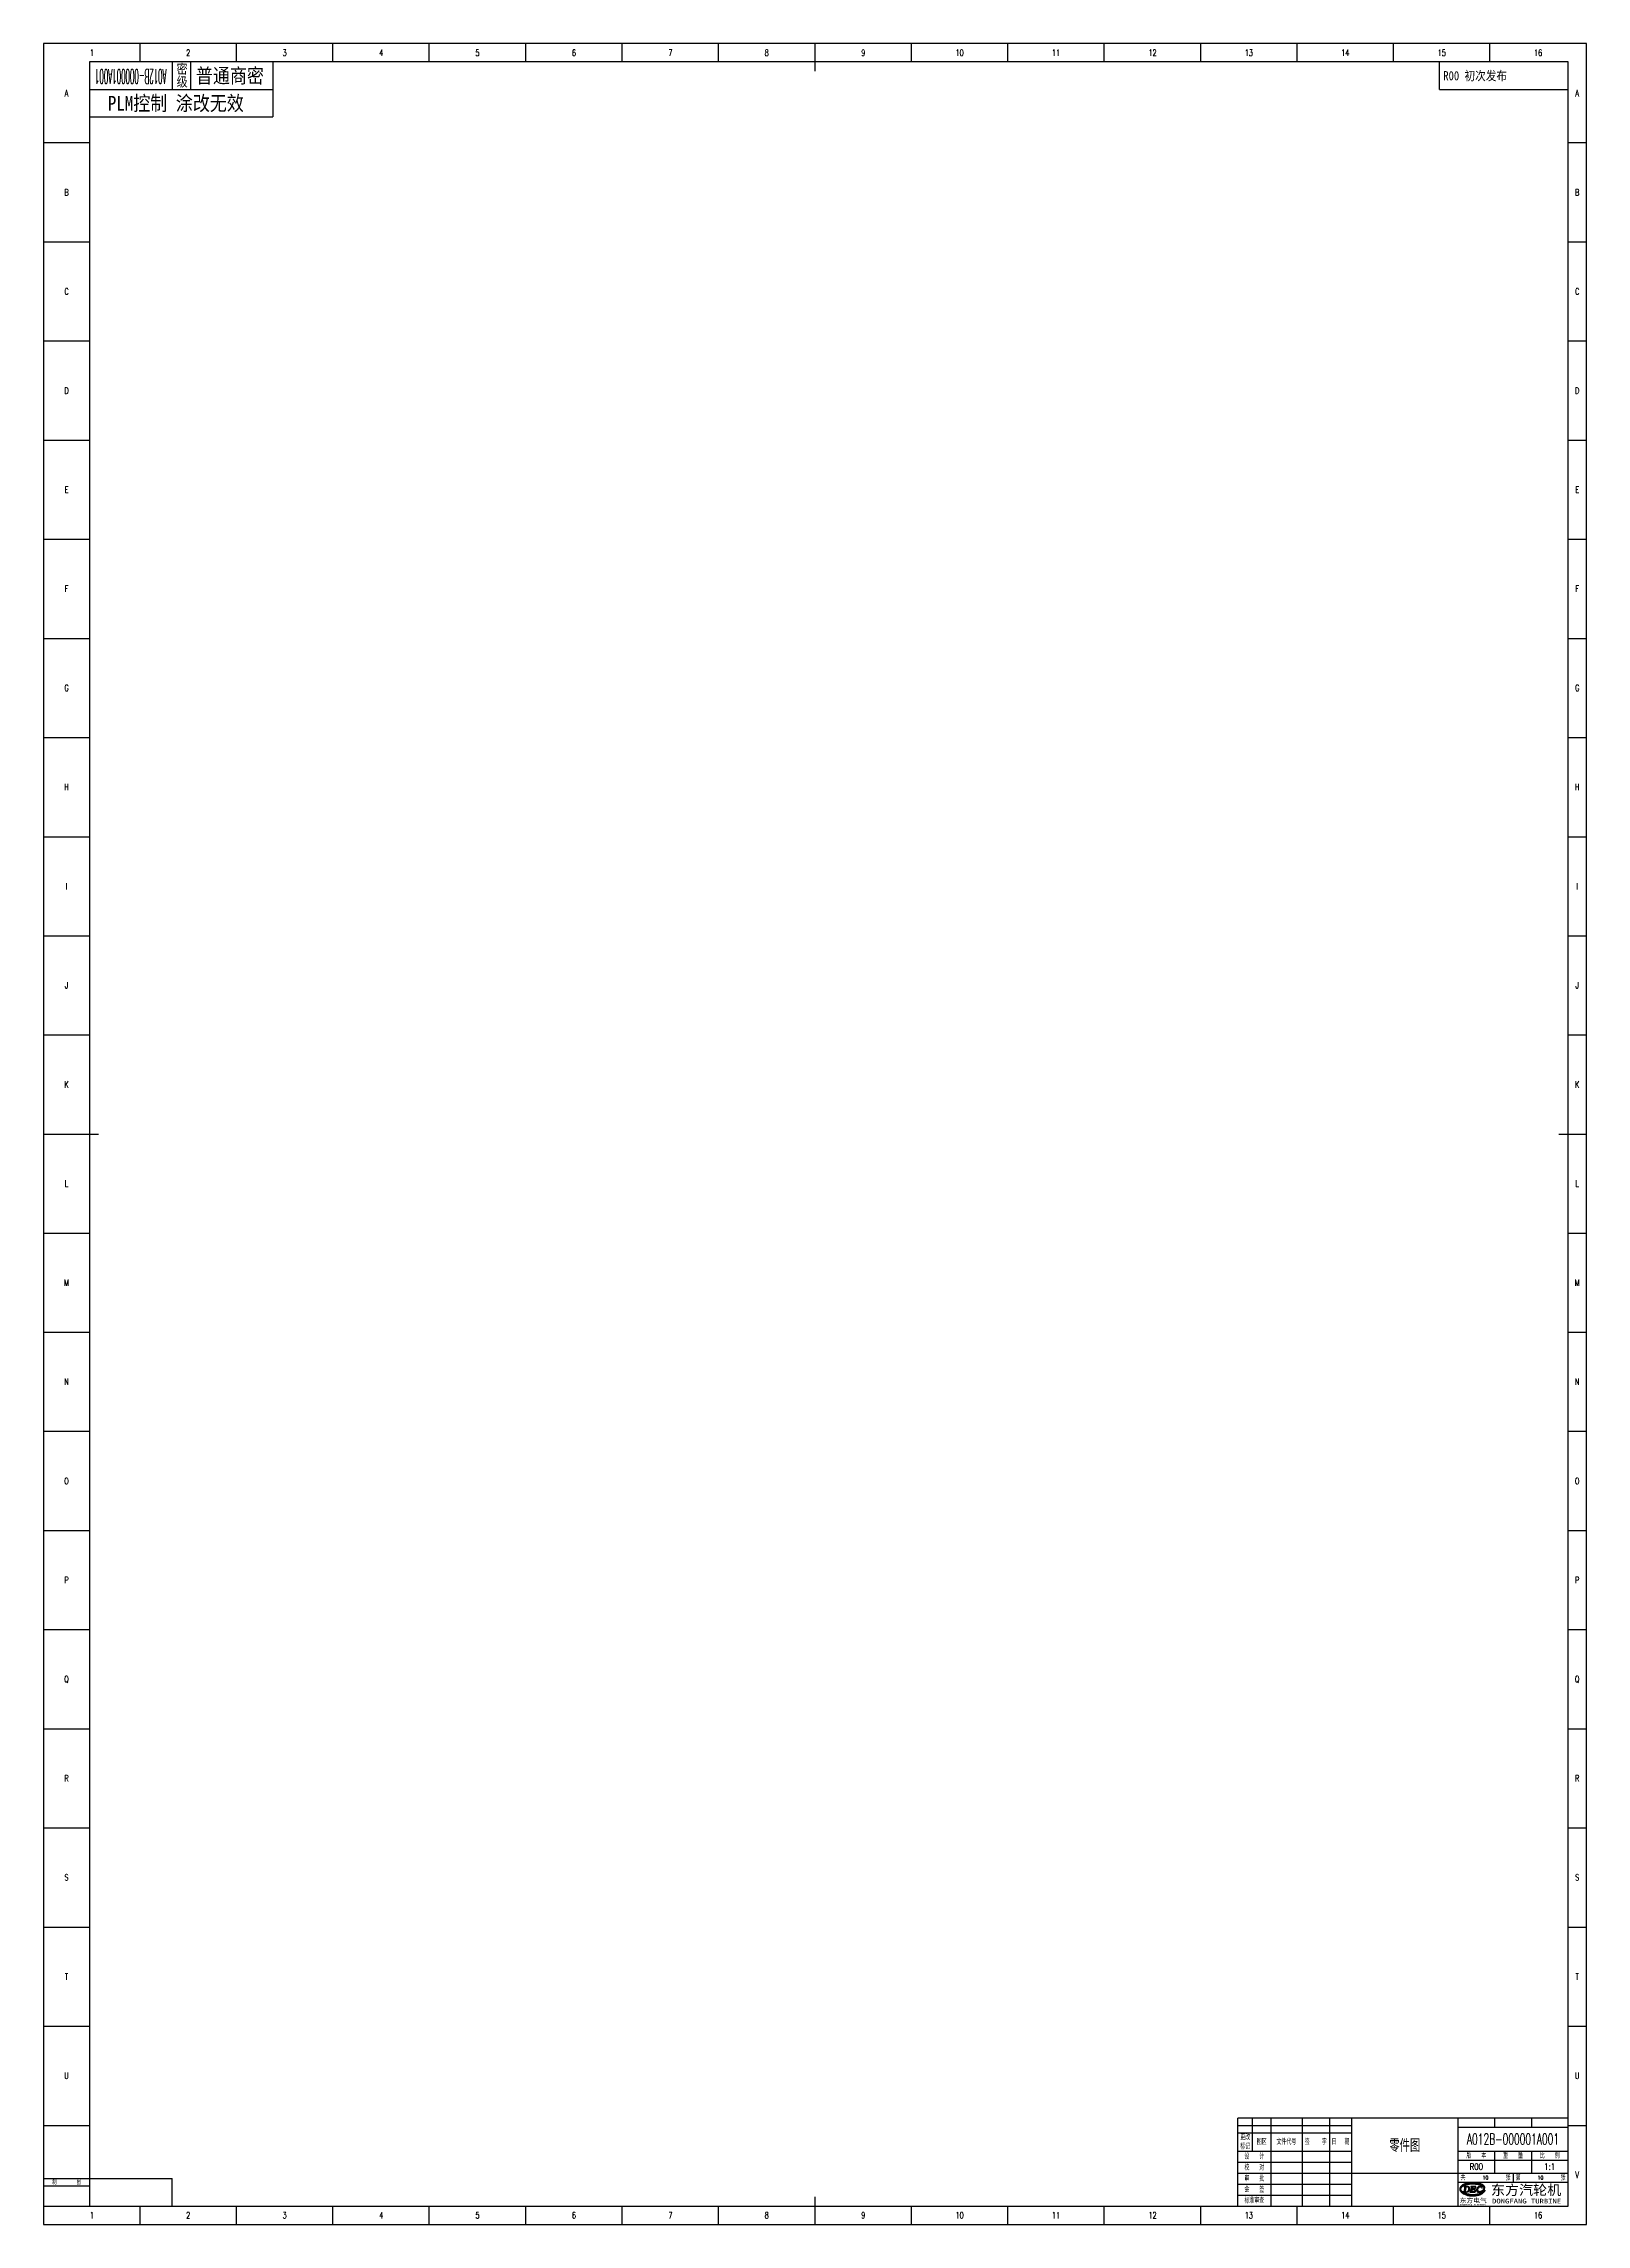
# Model space of a CAD drawing. Header units: millimetres. Extents: x 0 to 841, y 0 to 1189.
import ezdxf
from ezdxf.enums import TextEntityAlignment as Align

# ---------------------------------------------------------------- set-up
doc = ezdxf.new("R2010")
doc.units = ezdxf.units.MM
doc.layers.add('PDM_Title', color=7, linetype='Continuous')
doc.styles.add('HZ', font='TXT.SHX', dxfattribs={"width": 0.667, "bigfont": 'HZTXT.SHX'})
doc.styles.add('pdmHT', font='SIMHEI.TTF')

# ---------------------------------------------------------------- blocks, each defined once
blk = doc.blocks.new('FitPDM_DWGFrame')
at = {"layer": 'PDM_Title'}
h = blk.add_hatch(color=2, dxfattribs=at)
h.paths.add_polyline_path([(774.3, 20.6), (774.2, 20.6), (774.2, 20.6), (774.2, 20.6), (774.3, 20.6), (774.5, 20.6), (774.5, 20.5), (774.6, 20.5), (774.6, 20.5), (774.6, 20.4), (774.6, 20.3), (774.3, 18.1), (774.2, 18), (774.2, 17.9), (774.2, 17.9), (774.1, 17.8), (774, 17.8), (773.9, 17.8), (773.8, 17.7), (773.8, 17.7), (773.7, 17.7), (773.8, 17.6), (773.8, 17.6), (775.5, 17.6), (775.7, 17.6), (775.9, 17.7), (776.1, 17.7), (776.3, 17.8), (776.5, 17.8), (776.7, 18), (776.9, 18.1), (777, 18.2), (777.2, 18.4), (777.3, 18.5), (777.4, 18.7), (777.4, 18.8), (777.5, 19), (777.5, 19.2), (777.5, 19.4), (777.5, 19.6), (777.5, 19.7), (777.4, 19.9), (777.3, 20.1), (777.2, 20.3), (777, 20.4), (776.8, 20.5), (776.5, 20.6), (776.2, 20.6), (776, 20.6)])
h.paths.add_polyline_path([(775.5, 20.4), (775.4, 20.3), (775.4, 20.3), (775.3, 20.2), (775, 18.1), (775, 18), (775, 17.9), (775, 17.9), (775, 17.8), (775.1, 17.8), (775.3, 17.8), (775.5, 17.8), (775.6, 17.8), (775.8, 17.8), (775.9, 17.9), (776, 17.9), (776.1, 17.9), (776.2, 18), (776.3, 18), (776.4, 18.1), (776.4, 18.1), (776.5, 18.2), (776.6, 18.2), (776.6, 18.3), (776.7, 18.4), (776.7, 18.4), (776.8, 18.5), (776.8, 18.6), (776.8, 18.6), (776.9, 18.7), (776.9, 18.8), (776.9, 18.9), (777, 19), (777, 19.1), (777, 19.2), (777, 19.3), (777, 19.4), (777, 19.5), (777, 19.7), (777, 19.8), (776.9, 19.9), (776.9, 20), (776.8, 20), (776.8, 20.1), (776.8, 20.1), (776.7, 20.2), (776.7, 20.2), (776.6, 20.3), (776.5, 20.3), (776.4, 20.4), (776.3, 20.4), (776.1, 20.5), (775.9, 20.5), (775.8, 20.5), (775.7, 20.5)], flags=0)
h.paths.add_polyline_path([(779.2, 20.5), (780.2, 20.4), (780.3, 20.4), (780.4, 20.4), (780.4, 20.3), (780.5, 20.3), (780.5, 20.2), (780.5, 20.2), (780.6, 20.1), (780.6, 20), (780.6, 20), (780.6, 20), (780.6, 20), (780.7, 20), (780.7, 20), (780.7, 20), (780.8, 20.1), (780.8, 20.5), (780.8, 20.6), (780.8, 20.6), (780.8, 20.6), (780.8, 20.7), (778, 20.7), (778, 20.6), (778, 20.6), (778, 20.6), (778.1, 20.5), (778.2, 20.5), (778.3, 20.5), (778.3, 20.4), (778.3, 20.3), (778.3, 20.3), (777.9, 18), (777.9, 18), (777.8, 17.9), (777.8, 17.8), (777.7, 17.8), (777.7, 17.7), (777.6, 17.7), (777.6, 17.7), (777.4, 17.7), (777.4, 17.7), (777.4, 17.7), (777.4, 17.6), (777.4, 17.6), (780.3, 17.6), (780.3, 17.6), (780.4, 17.7), (780.4, 17.7), (780.7, 18.3), (780.7, 18.3), (780.7, 18.4), (780.7, 18.4), (780.6, 18.4), (780.6, 18.4), (780.6, 18.4), (780.5, 18.4), (780.5, 18.3), (780.5, 18.2), (780.4, 18.2), (780.3, 18.1), (780.2, 18.1), (780.2, 18), (780.1, 18), (780, 17.9), (779.9, 17.9), (779.9, 17.8), (779.8, 17.8), (779.7, 17.8), (779.6, 17.8), (778.8, 17.8), (778.8, 17.8), (778.7, 17.8), (778.7, 17.9), (778.7, 17.9), (778.7, 18.1), (778.9, 19), (778.9, 19), (778.9, 19.1), (778.9, 19.1), (779, 19.1), (779.7, 19.1), (779.8, 19.1), (779.9, 19.1), (780, 19), (780, 19), (780.1, 18.9), (780.1, 18.8), (780.1, 18.8), (780.1, 18.7), (780.1, 18.7), (780.1, 18.7), (780.1, 18.7), (780.2, 18.7), (780.2, 18.7), (780.2, 18.7), (780.4, 19.6), (780.4, 19.7), (780.4, 19.7), (780.4, 19.7), (780.3, 19.7), (780.3, 19.7), (780.3, 19.7), (780.3, 19.6), (780.2, 19.6), (780.2, 19.5), (780.2, 19.4), (780.2, 19.4), (780.1, 19.4), (780.1, 19.3), (780, 19.3), (779.9, 19.3), (779.9, 19.3), (779, 19.3), (778.9, 19.3), (778.9, 19.4), (778.9, 19.4), (779.1, 20.3), (779.1, 20.4), (779.1, 20.4), (779.1, 20.4)])
h.paths.add_polyline_path([(785.8, 18.4), (785.9, 18.5), (785.9, 18.5), (785.9, 18.5), (785.9, 18.5), (785.9, 18.6), (785.9, 18.6), (785.9, 18.6), (785.8, 18.6), (785.8, 18.6), (785.8, 18.6), (785.7, 18.5), (785.7, 18.5), (785.7, 18.4), (785.5, 18.3), (785.4, 18.1), (785.3, 18.1), (785.2, 18), (785.1, 17.9), (785, 17.8), (784.9, 17.7), (784.8, 17.7), (784.6, 17.5), (784.5, 17.4), (784.3, 17.3), (784.1, 17.2), (783.9, 17.1), (783.7, 17), (783.6, 17), (783.6, 17), (783.4, 16.9), (783.3, 16.8), (783.1, 16.8), (782.9, 16.7), (782.7, 16.6), (782.5, 16.6), (782.2, 16.5), (782, 16.5), (781.8, 16.4), (781.6, 16.4), (781.4, 16.4), (781.1, 16.3), (780.9, 16.3), (780.7, 16.3), (780.5, 16.3), (780.2, 16.2), (779.9, 16.2), (779.6, 16.2), (779.2, 16.2), (779, 16.2), (778.8, 16.2), (778.4, 16.2), (778.2, 16.2), (778.1, 16.2), (777.8, 16.2), (777.6, 16.3), (777.4, 16.3), (777.1, 16.3), (777, 16.4), (776.7, 16.4), (776.5, 16.5), (776.2, 16.5), (775.9, 16.6), (775.6, 16.7), (775.3, 16.8), (775.1, 16.9), (774.8, 17), (774.6, 17.1), (774.4, 17.1), (774.2, 17.2), (774, 17.3), (773.8, 17.4), (773.6, 17.6), (773.5, 17.7), (773.3, 17.8), (773.2, 18), (773, 18.2), (772.9, 18.3), (772.8, 18.4), (772.7, 18.6), (772.6, 18.8), (772.6, 19.1), (772.6, 19.3), (772.6, 19.6), (772.7, 19.8), (772.8, 20), (772.9, 20.1), (773, 20.3), (773.2, 20.5), (773.3, 20.7), (773.6, 20.9), (773.9, 21.1), (774, 21.1), (774.2, 21.2), (774.5, 21.4), (774.8, 21.5), (775.2, 21.6), (775.6, 21.7), (776, 21.8), (776.3, 21.9), (776.8, 22), (777.2, 22), (777.6, 22.1), (778, 22.1), (778.3, 22.1), (779.2, 22.1), (779.8, 22.1), (780, 22.1), (780.3, 22.1), (780.5, 22), (780.7, 22), (780.9, 22), (781.1, 22), (781.3, 21.9), (781.5, 21.9), (781.8, 21.9), (782, 21.8), (782.3, 21.8), (782.5, 21.7), (782.7, 21.7), (782.9, 21.6), (783.1, 21.6), (783.3, 21.5), (783.5, 21.5), (783.6, 21.4), (783.8, 21.3), (783.9, 21.3), (784, 21.2), (784.1, 21.2), (784.1, 21.1), (784.2, 21.1), (784.4, 21), (784.5, 20.9), (784.5, 20.9), (784.6, 20.8), (784.7, 20.7), (784.8, 20.6), (784.9, 20.6), (784.9, 20.5), (785, 20.4), (785, 20.3), (785, 20.3), (785.1, 20.2), (785.1, 20.1), (785.1, 20), (785.1, 19.8), (785.1, 19.7), (785.1, 19.5), (785.1, 19.5), (785, 19.4), (785, 19.3), (785, 19.1), (784.9, 19.1), (784.8, 18.9), (784.7, 18.8), (784.7, 18.7), (784.6, 18.6), (784.5, 18.6), (784.4, 18.5), (784.3, 18.4), (784.2, 18.3), (784.1, 18.3), (784.1, 18.2), (784, 18.2), (783.8, 18.1), (783.8, 18.1), (783.7, 18), (783.6, 18), (783.5, 17.9), (783.4, 17.9), (783.2, 17.9), (783.1, 17.8), (782.9, 17.8), (782.7, 17.8), (782.6, 17.9), (782.4, 17.9), (782.4, 17.9), (782.3, 18), (782.2, 18), (782.2, 18.1), (782.1, 18.1), (782.1, 18.1), (782, 18.1), (782, 18.2), (782, 18.2), (782, 18.3), (781.9, 18.3), (781.9, 18.4), (781.9, 18.4), (781.9, 18.5), (781.8, 18.6), (781.8, 18.7), (781.8, 18.8), (781.8, 18.9), (781.8, 19), (781.8, 19.1), (781.8, 19.2), (781.8, 19.3), (781.9, 19.4), (781.9, 19.4), (781.9, 19.5), (782, 19.6), (782, 19.6), (782, 19.7), (782, 19.8), (782.1, 19.8), (782.1, 19.8), (782.1, 19.9), (782.2, 19.9), (782.2, 19.9), (782.2, 19.9), (782.2, 20), (782.2, 20), (782.3, 20), (782.3, 20.1), (782.3, 20.1), (782.4, 20.1), (782.5, 20.2), (782.5, 20.3), (782.6, 20.3), (782.7, 20.4), (782.8, 20.4), (782.9, 20.4), (783, 20.5), (783.1, 20.5), (783.1, 20.5), (783.2, 20.5), (783.4, 20.5), (783.5, 20.5), (783.6, 20.5), (783.6, 20.4), (783.7, 20.4), (783.8, 20.4), (783.8, 20.3), (783.9, 20.3), (783.9, 20.2), (784, 20.2), (784, 20.1), (784, 20.1), (784, 20), (784, 20), (784.1, 19.9), (784.1, 19.8), (784.1, 19.7), (784.1, 19.7), (784.1, 19.7), (784.1, 19.7), (784.2, 19.7), (784.2, 19.7), (784.2, 19.8), (784.2, 19.9), (784.3, 20.6), (784.3, 20.6), (784.3, 20.7), (784.3, 20.7), (784.2, 20.7), (784.2, 20.7), (784.2, 20.6), (784.1, 20.6), (784.1, 20.6), (784.1, 20.6), (784, 20.6), (784, 20.5), (784, 20.5), (783.9, 20.5), (783.8, 20.6), (783.7, 20.6), (783.6, 20.6), (783.5, 20.6), (783.4, 20.7), (783.3, 20.7), (783.2, 20.7), (783, 20.7), (782.8, 20.7), (782.7, 20.7), (782.6, 20.6), (782.5, 20.6), (782.4, 20.6), (782.3, 20.6), (782.2, 20.5), (782.2, 20.5), (782.1, 20.4), (782, 20.4), (781.9, 20.3), (781.8, 20.3), (781.8, 20.3), (781.7, 20.2), (781.7, 20.1), (781.6, 20.1), (781.5, 20), (781.5, 19.9), (781.4, 19.9), (781.4, 19.8), (781.3, 19.7), (781.3, 19.7), (781.3, 19.6), (781.2, 19.5), (781.2, 19.4), (781.2, 19.3), (781.2, 19.2), (781.1, 19.2), (781.1, 19.1), (781.1, 19), (781.1, 18.9), (781.1, 18.8), (781.1, 18.8), (781.1, 18.8), (781.1, 18.7), (781.1, 18.6), (781.1, 18.5), (781.1, 18.4), (781.2, 18.3), (781.2, 18.2), (781.3, 18.2), (781.3, 18.1), (781.3, 18), (781.4, 18), (781.4, 17.9), (781.5, 17.8), (781.5, 17.8), (781.6, 17.7), (781.7, 17.7), (781.8, 17.6), (781.9, 17.6), (781.9, 17.6), (782, 17.5), (782.2, 17.5), (782.3, 17.5), (782.4, 17.5), (782.6, 17.5), (782.7, 17.5), (782.9, 17.5), (783.1, 17.5), (783.2, 17.5), (783.3, 17.6), (783.4, 17.6), (783.5, 17.6), (783.6, 17.7), (783.7, 17.7), (783.8, 17.7), (783.9, 17.8), (783.9, 17.8), (784, 17.9), (784.1, 17.9), (784.2, 18), (784.3, 18.1), (784.4, 18.1), (784.4, 18.1), (784.5, 18.2), (784.5, 18.2), (784.6, 18.3), (784.7, 18.4), (784.7, 18.4), (784.8, 18.4), (784.8, 18.5), (784.8, 18.5), (784.9, 18.6), (784.9, 18.6), (785, 18.7), (785, 18.7), (785, 18.7), (785.1, 18.8), (785.1, 18.8), (785.1, 18.9), (785.2, 18.9), (785.2, 19), (785.2, 19), (785.3, 19.1), (785.3, 19.1), (785.4, 19.2), (785.4, 19.2), (785.4, 19.3), (785.4, 19.3), (785.4, 19.4), (785.5, 19.5), (785.5, 19.6), (785.5, 19.6), (785.5, 19.7), (785.6, 19.8), (785.6, 19.9), (785.6, 20), (785.6, 20.2), (785.6, 20.4), (785.5, 20.5), (785.5, 20.5), (785.5, 20.6), (785.4, 20.7), (785.4, 20.7), (785.3, 20.8), (785.3, 20.8), (785.3, 20.9), (785.2, 21), (785.1, 21), (785.1, 21.1), (785, 21.2), (784.9, 21.2), (784.9, 21.3), (784.8, 21.3), (784.7, 21.4), (784.6, 21.4), (784.6, 21.5), (784.5, 21.5), (784.4, 21.6), (784.3, 21.6), (784.3, 21.7), (784.2, 21.7), (784.1, 21.7), (784.1, 21.8), (784, 21.8), (784, 21.8), (783.9, 21.9), (783.8, 21.9), (783.7, 21.9), (783.6, 22), (783.5, 22), (783.4, 22), (783.4, 22.1), (783.3, 22.1), (783.2, 22.1), (783.1, 22.2), (783, 22.2), (782.9, 22.2), (782.8, 22.2), (782.7, 22.3), (782.6, 22.3), (782.5, 22.3), (782.4, 22.3), (782.3, 22.4), (782.2, 22.4), (782.1, 22.4), (782, 22.4), (782, 22.5), (781.8, 22.5), (781.7, 22.5), (781.6, 22.5), (781.6, 22.5), (781.5, 22.5), (781.4, 22.6), (781.3, 22.6), (781.1, 22.6), (781, 22.6), (780.9, 22.6), (780.8, 22.7), (780.7, 22.7), (780.5, 22.7), (780.3, 22.7), (780.1, 22.7), (779.9, 22.7), (779.7, 22.7), (779.5, 22.8), (779.3, 22.8), (779, 22.8), (778.6, 22.8), (778.4, 22.8), (778.1, 22.8), (777.9, 22.8), (777.6, 22.7), (777.4, 22.7), (777.2, 22.7), (777.1, 22.7), (776.9, 22.6), (776.8, 22.6), (776.7, 22.6), (776.6, 22.6), (776.5, 22.6), (776.4, 22.6), (776.3, 22.5), (776.1, 22.5), (776.1, 22.5), (775.9, 22.5), (775.8, 22.4), (775.7, 22.4), (775.6, 22.4), (775.5, 22.4), (775.4, 22.3), (775.3, 22.3), (775.2, 22.3), (775.2, 22.2), (775.1, 22.2), (775, 22.2), (774.9, 22.2), (774.8, 22.1), (774.8, 22.1), (774.7, 22.1), (774.6, 22), (774.5, 22), (774.4, 22), (774.3, 21.9), (774.3, 21.9), (774.2, 21.8), (774.1, 21.8), (774, 21.7), (773.9, 21.7), (773.8, 21.7), (773.7, 21.6), (773.7, 21.6), (773.6, 21.5), (773.5, 21.5), (773.4, 21.4), (773.4, 21.4), (773.2, 21.3), (773.1, 21.2), (772.9, 21), (772.7, 20.8), (772.5, 20.6), (772.4, 20.4), (772.3, 20.2), (772.2, 20), (772.1, 19.9), (772.1, 19.7), (772, 19.5), (772, 19.3), (772, 19.2), (772, 19.1), (772, 19), (772.1, 18.7), (772.1, 18.5), (772.3, 18.3), (772.4, 18.1), (772.5, 17.9), (772.7, 17.7), (772.8, 17.6), (773, 17.4), (773.2, 17.2), (773.4, 17.1), (773.7, 16.9), (773.9, 16.7), (774.2, 16.6), (774.5, 16.4), (774.9, 16.3), (775.4, 16.1), (775.9, 15.9), (776.2, 15.8), (776.6, 15.7), (776.9, 15.7), (777.3, 15.6), (777.6, 15.6), (778.1, 15.5), (778.8, 15.5), (779.3, 15.5), (779.6, 15.5), (780.1, 15.6), (780.6, 15.6), (781, 15.7), (781.4, 15.7), (781.8, 15.9), (782.3, 16), (782.7, 16.1), (783, 16.2), (783.4, 16.4), (783.7, 16.5), (784, 16.7), (784.3, 16.9), (784.6, 17.2), (784.8, 17.3), (784.9, 17.4), (785, 17.5), (785.1, 17.6), (785.3, 17.8), (785.5, 18), (785.6, 18.1), (785.7, 18.2)])
at = {"layer": 'PDM_Title', "color": 2}
for p, q in [((841, 1189), (0, 1189)), ((0, 1189), (0, 0)), ((52.6, 1179), (52.6, 1189)), ((105.1, 1179), (105.1, 1189)), ((157.7, 1179), (157.7, 1189)), ((210.2, 1179), (210.2, 1189)), ((262.8, 1179), (262.8, 1189)), ((315.4, 1179), (315.4, 1189)), ((367.9, 1179), (367.9, 1189)), ((473.1, 1179), (473.1, 1189)), ((525.6, 1179), (525.6, 1189)), ((578.2, 1179), (578.2, 1189)), ((630.8, 1179), (630.8, 1189)), ((683.3, 1179), (683.3, 1189)), ((735.9, 1179), (735.9, 1189)), ((788.4, 1179), (788.4, 1189)), ((841, 0), (841, 1189)), ((0, 1135), (25, 1135)), ((831, 1135), (841, 1135)), ((0, 1080.9), (25, 1080.9)), ((831, 1080.9), (841, 1080.9)), ((0, 1026.9), (25, 1026.9)), ((831, 1026.9), (841, 1026.9)), ((0, 972.8), (25, 972.8)), ((831, 972.8), (841, 972.8)), ((0, 918.8), (25, 918.8)), ((831, 918.8), (841, 918.8)), ((0, 864.7), (25, 864.7)), ((831, 864.7), (841, 864.7)), ((0, 810.7), (25, 810.7)), ((831, 810.7), (841, 810.7)), ((0, 756.6), (25, 756.6)), ((831, 756.6), (841, 756.6)), ((0, 702.6), (25, 702.6)), ((831, 702.6), (841, 702.6)), ((0, 648.5), (25, 648.5)), ((831, 648.5), (841, 648.5)), ((0, 540.5), (25, 540.5)), ((831, 540.5), (841, 540.5)), ((0, 486.4), (25, 486.4)), ((831, 486.4), (841, 486.4)), ((0, 432.4), (25, 432.4)), ((831, 432.4), (841, 432.4)), ((0, 378.3), (25, 378.3)), ((831, 378.3), (841, 378.3)), ((0, 324.3), (25, 324.3)), ((831, 324.3), (841, 324.3)), ((0, 270.2), (25, 270.2)), ((831, 270.2), (841, 270.2)), ((0, 216.2), (25, 216.2)), ((831, 216.2), (841, 216.2)), ((0, 162.1), (25, 162.1)), ((831, 162.1), (841, 162.1)), ((0, 108.1), (25, 108.1)), ((831, 108.1), (841, 108.1)), ((0, 54), (25, 54)), ((651, 54), (713, 54)), ((651, 50), (713, 50)), ((659, 40), (659, 58)), ((669, 58), (669, 10)), ((686, 58), (686, 10)), ((701, 58), (701, 10)), ((713, 58), (713, 10)), ((771, 58), (771, 28)), ((771, 58), (771, 10)), ((771, 53), (831, 53)), ((791, 58), (791, 53)), ((811, 58), (811, 53)), ((831, 54), (841, 54)), ((651, 40), (713, 40)), ((771, 40), (831, 40)), ((791, 40), (791, 28)), ((811, 40), (811, 28)), ((0, 25), (25, 25)), ((651, 34), (713, 34)), ((651, 28), (713, 28)), ((713, 28), (771, 28)), ((771, 35), (831, 35)), ((771, 28), (831, 28)), ((801, 28), (801, 23)), ((0, 21), (25, 21)), ((651, 22), (713, 22)), ((651, 16), (713, 16)), ((771, 23), (831, 23)), ((772.1, 19.7), (772, 19.5)), ((772, 19.5), (772, 19.3)), ((772, 19.3), (772, 19.2)), ((772, 19.2), (772, 19.1)), ((772, 19.1), (772, 19)), ((772, 19), (772.1, 18.7)), ((772.2, 20), (772.1, 19.9)), ((772.1, 19.9), (772.1, 19.7)), ((772.1, 18.7), (772.1, 18.5)), ((772.1, 18.5), (772.3, 18.3)), ((772.3, 20.2), (772.2, 20)), ((772.4, 20.4), (772.3, 20.2)), ((772.3, 18.3), (772.4, 18.1)), ((772.5, 20.6), (772.4, 20.4)), ((772.4, 18.1), (772.5, 17.9)), ((772.7, 20.8), (772.5, 20.6)), ((772.5, 17.9), (772.7, 17.7)), ((772.6, 19.6), (772.7, 19.8)), ((772.6, 19.3), (772.6, 19.6)), ((772.6, 19.1), (772.6, 19.3)), ((772.6, 18.8), (772.6, 19.1)), ((772.7, 18.6), (772.6, 18.8)), ((772.9, 21), (772.7, 20.8)), ((772.7, 19.8), (772.8, 20)), ((772.8, 18.4), (772.7, 18.6)), ((772.7, 17.7), (772.8, 17.6)), ((772.8, 20), (772.9, 20.1)), ((772.9, 18.3), (772.8, 18.4)), ((772.8, 17.6), (773, 17.4)), ((773.1, 21.2), (772.9, 21)), ((772.9, 20.1), (773, 20.3)), ((773, 18.2), (772.9, 18.3)), ((773, 20.3), (773.2, 20.5)), ((773.2, 18), (773, 18.2)), ((773, 17.4), (773.2, 17.2)), ((773.2, 21.3), (773.1, 21.2)), ((773.4, 21.4), (773.2, 21.3)), ((773.2, 20.5), (773.3, 20.7)), ((773.3, 17.8), (773.2, 18)), ((773.2, 17.2), (773.4, 17.1)), ((773.3, 20.7), (773.6, 20.9)), ((773.5, 17.7), (773.3, 17.8)), ((773.5, 21.5), (773.4, 21.4)), ((773.4, 21.4), (773.4, 21.4)), ((773.4, 17.1), (773.7, 16.9)), ((773.6, 21.5), (773.5, 21.5)), ((773.6, 17.6), (773.5, 17.7)), ((773.7, 21.6), (773.6, 21.5)), ((773.6, 20.9), (773.9, 21.1)), ((773.8, 17.4), (773.6, 17.6)), ((773.8, 21.7), (773.7, 21.6)), ((773.7, 21.6), (773.7, 21.6)), ((773.8, 17.7), (773.7, 17.7)), ((773.7, 17.7), (773.8, 17.6)), ((773.7, 16.9), (773.9, 16.7)), ((773.9, 21.7), (773.8, 21.7)), ((773.9, 17.8), (773.8, 17.7)), ((773.8, 17.7), (773.8, 17.7)), ((773.8, 17.6), (773.8, 17.6)), ((773.8, 17.6), (775.5, 17.6)), ((774, 17.3), (773.8, 17.4)), ((774, 21.7), (773.9, 21.7)), ((773.9, 21.1), (774, 21.1)), ((774, 17.8), (773.9, 17.8)), ((773.9, 16.7), (774.2, 16.6)), ((774.1, 21.8), (774, 21.7)), ((774, 21.1), (774.2, 21.2)), ((774.1, 17.8), (774, 17.8)), ((774.2, 17.2), (774, 17.3)), ((774.2, 21.8), (774.1, 21.8)), ((774.2, 17.9), (774.1, 17.8)), ((774.3, 21.9), (774.2, 21.8)), ((774.2, 21.2), (774.5, 21.4)), ((774.3, 20.6), (774.2, 20.6)), ((774.2, 20.6), (774.2, 20.6)), ((774.2, 20.6), (774.2, 20.6)), ((774.2, 20.6), (774.3, 20.6)), ((774.3, 18.1), (774.2, 18)), ((774.2, 18), (774.2, 17.9)), ((774.2, 17.9), (774.2, 17.9)), ((774.4, 17.1), (774.2, 17.2)), ((774.2, 16.6), (774.5, 16.4)), ((774.4, 22), (774.3, 21.9)), ((774.3, 21.9), (774.3, 21.9)), ((774.3, 20.6), (774.5, 20.6)), ((776, 20.6), (774.3, 20.6)), ((774.6, 20.3), (774.3, 18.1)), ((774.5, 22), (774.4, 22)), ((774.6, 17.1), (774.4, 17.1)), ((774.6, 22), (774.5, 22)), ((774.5, 21.4), (774.8, 21.5)), ((774.5, 20.6), (774.5, 20.5)), ((774.5, 20.5), (774.6, 20.5)), ((774.5, 16.4), (774.9, 16.3)), ((774.7, 22.1), (774.6, 22)), ((774.6, 20.5), (774.6, 20.5)), ((774.6, 20.5), (774.6, 20.4)), ((774.6, 20.4), (774.6, 20.3)), ((774.8, 17), (774.6, 17.1)), ((774.8, 22.1), (774.7, 22.1)), ((774.9, 22.2), (774.8, 22.1)), ((774.8, 22.1), (774.8, 22.1)), ((774.8, 21.5), (775.2, 21.6)), ((775.1, 16.9), (774.8, 17)), ((775, 22.2), (774.9, 22.2)), ((774.9, 16.3), (775.4, 16.1)), ((775.1, 22.2), (775, 22.2)), ((775.3, 20.2), (775, 18.1)), ((775, 18.1), (775, 18)), ((775, 18), (775, 17.9)), ((775, 17.9), (775, 17.9)), ((775, 17.9), (775, 17.8)), ((775, 17.8), (775.1, 17.8)), ((775.2, 22.2), (775.1, 22.2)), ((775.1, 17.8), (775.3, 17.8)), ((775.3, 16.8), (775.1, 16.9)), ((775.3, 22.3), (775.2, 22.3)), ((775.2, 22.3), (775.2, 22.2)), ((775.2, 21.6), (775.6, 21.7)), ((775.4, 22.3), (775.3, 22.3)), ((775.4, 20.3), (775.3, 20.2)), ((775.3, 17.8), (775.5, 17.8)), ((775.6, 16.7), (775.3, 16.8)), ((775.5, 22.4), (775.4, 22.3)), ((775.5, 20.4), (775.4, 20.3)), ((775.4, 20.3), (775.4, 20.3)), ((775.4, 16.1), (775.9, 15.9)), ((775.6, 22.4), (775.5, 22.4)), ((775.7, 20.5), (775.5, 20.4)), ((775.5, 17.8), (775.6, 17.8)), ((775.5, 17.6), (775.7, 17.6)), ((775.7, 22.4), (775.6, 22.4)), ((775.6, 21.7), (776, 21.8)), ((775.6, 17.8), (775.8, 17.8)), ((775.9, 16.6), (775.6, 16.7)), ((775.8, 22.4), (775.7, 22.4)), ((775.8, 20.5), (775.7, 20.5)), ((775.7, 17.6), (775.9, 17.7)), ((775.9, 22.5), (775.8, 22.4)), ((775.9, 20.5), (775.8, 20.5)), ((775.8, 17.8), (775.9, 17.9)), ((776.1, 22.5), (775.9, 22.5)), ((776.1, 20.5), (775.9, 20.5)), ((775.9, 17.9), (776, 17.9)), ((775.9, 17.7), (776.1, 17.7)), ((776.2, 16.5), (775.9, 16.6)), ((775.9, 15.9), (776.2, 15.8)), ((776, 21.8), (776.3, 21.9)), ((776.2, 20.6), (776, 20.6)), ((776, 17.9), (776.1, 17.9)), ((776.3, 22.5), (776.1, 22.5)), ((776.1, 22.5), (776.1, 22.5)), ((776.3, 20.4), (776.1, 20.5)), ((776.1, 17.9), (776.2, 18)), ((776.1, 17.7), (776.3, 17.8)), ((776.5, 20.6), (776.2, 20.6)), ((776.2, 18), (776.3, 18)), ((776.5, 16.5), (776.2, 16.5)), ((776.2, 15.8), (776.6, 15.7)), ((776.4, 22.6), (776.3, 22.5)), ((776.3, 21.9), (776.8, 22)), ((776.4, 20.4), (776.3, 20.4)), ((776.3, 18), (776.4, 18.1)), ((776.3, 17.8), (776.5, 17.8)), ((776.5, 22.6), (776.4, 22.6)), ((776.5, 20.3), (776.4, 20.4)), ((776.4, 18.1), (776.5, 18.2)), ((776.4, 18.1), (776.4, 18.1)), ((776.6, 22.6), (776.5, 22.6)), ((776.8, 20.5), (776.5, 20.6)), ((776.6, 20.3), (776.5, 20.3)), ((776.5, 18.2), (776.6, 18.2)), ((776.5, 17.8), (776.7, 18)), ((776.7, 16.4), (776.5, 16.5)), ((776.7, 22.6), (776.6, 22.6)), ((776.7, 20.2), (776.6, 20.3)), ((776.6, 18.3), (776.7, 18.4)), ((776.6, 18.2), (776.6, 18.3)), ((776.6, 15.7), (776.9, 15.7)), ((776.8, 22.6), (776.7, 22.6)), ((776.8, 20.1), (776.7, 20.2)), ((776.7, 20.2), (776.7, 20.2)), ((776.7, 18.4), (776.8, 18.5)), ((776.7, 18.4), (776.7, 18.4)), ((776.7, 18), (776.9, 18.1)), ((777, 16.4), (776.7, 16.4)), ((776.9, 22.6), (776.8, 22.6)), ((776.8, 22), (777.2, 22)), ((777, 20.4), (776.8, 20.5)), ((776.8, 20), (776.8, 20.1)), ((776.8, 20.1), (776.8, 20.1)), ((776.9, 20), (776.8, 20)), ((776.8, 18.6), (776.9, 18.7)), ((776.8, 18.5), (776.8, 18.6)), ((776.8, 18.6), (776.8, 18.6)), ((777.1, 22.7), (776.9, 22.6)), ((776.9, 19.9), (776.9, 20)), ((777, 19.8), (776.9, 19.9)), ((776.9, 18.9), (777, 19)), ((776.9, 18.8), (776.9, 18.9)), ((776.9, 18.7), (776.9, 18.8)), ((776.9, 18.1), (777, 18.2)), ((776.9, 15.7), (777.3, 15.6)), ((777.2, 20.3), (777, 20.4)), ((777, 19.7), (777, 19.8)), ((777, 19.5), (777, 19.7)), ((777, 19.4), (777, 19.5)), ((777, 19.3), (777, 19.4)), ((777, 19.2), (777, 19.3)), ((777, 19.1), (777, 19.2)), ((777, 19), (777, 19.1)), ((777, 18.2), (777.2, 18.4)), ((777.1, 16.3), (777, 16.4)), ((777.2, 22.7), (777.1, 22.7)), ((777.4, 16.3), (777.1, 16.3)), ((777.4, 22.7), (777.2, 22.7)), ((777.2, 22), (777.6, 22.1)), ((777.3, 20.1), (777.2, 20.3)), ((777.2, 18.4), (777.3, 18.5)), ((777.4, 19.9), (777.3, 20.1)), ((777.3, 18.5), (777.4, 18.7)), ((777.3, 15.6), (777.6, 15.6)), ((777.6, 22.7), (777.4, 22.7)), ((777.5, 19.7), (777.4, 19.9)), ((777.4, 18.8), (777.5, 19)), ((777.4, 18.7), (777.4, 18.8)), ((777.6, 17.7), (777.4, 17.7)), ((777.4, 17.7), (777.4, 17.7)), ((777.4, 17.7), (777.4, 17.7)), ((777.4, 17.7), (777.4, 17.6)), ((777.4, 17.6), (777.4, 17.6)), ((777.4, 17.6), (780.3, 17.6)), ((777.6, 16.3), (777.4, 16.3)), ((777.5, 19.6), (777.5, 19.7)), ((777.5, 19.4), (777.5, 19.6)), ((777.5, 19.2), (777.5, 19.4)), ((777.5, 19), (777.5, 19.2)), ((777.9, 22.8), (777.6, 22.7)), ((777.6, 22.1), (778, 22.1)), ((777.7, 17.7), (777.6, 17.7)), ((777.6, 17.7), (777.6, 17.7)), ((777.8, 16.2), (777.6, 16.3)), ((777.6, 15.6), (778.1, 15.5)), ((777.8, 17.8), (777.7, 17.8)), ((777.7, 17.8), (777.7, 17.7)), ((777.9, 18), (777.8, 17.9)), ((777.8, 17.9), (777.8, 17.8)), ((778.1, 16.2), (777.8, 16.2)), ((778.1, 22.8), (777.9, 22.8)), ((778.3, 20.3), (777.9, 18)), ((777.9, 18), (777.9, 18)), ((778, 22.1), (778.3, 22.1)), ((780.8, 20.7), (778, 20.7)), ((778, 20.7), (778, 20.6)), ((778, 20.6), (778, 20.6)), ((778, 20.6), (778, 20.6)), ((778, 20.6), (778.1, 20.5)), ((778.4, 22.8), (778.1, 22.8)), ((778.1, 20.5), (778.2, 20.5)), ((778.2, 16.2), (778.1, 16.2)), ((778.1, 15.5), (778.8, 15.5)), ((778.2, 20.5), (778.3, 20.5)), ((778.4, 16.2), (778.2, 16.2)), ((778.3, 22.1), (779.2, 22.1)), ((778.3, 20.5), (778.3, 20.4)), ((778.3, 20.4), (778.3, 20.3)), ((778.3, 20.3), (778.3, 20.3)), ((778.6, 22.8), (778.4, 22.8)), ((778.8, 16.2), (778.4, 16.2)), ((779, 22.8), (778.6, 22.8)), ((778.7, 18.1), (778.9, 19)), ((778.7, 17.9), (778.7, 18.1)), ((778.7, 17.8), (778.7, 17.9)), ((778.7, 17.9), (778.7, 17.9)), ((778.8, 17.8), (778.7, 17.8)), ((779.6, 17.8), (778.8, 17.8)), ((778.8, 17.8), (778.8, 17.8)), ((779, 16.2), (778.8, 16.2)), ((778.8, 15.5), (779.3, 15.5)), ((778.9, 19.4), (779.1, 20.3)), ((778.9, 19.3), (778.9, 19.4)), ((778.9, 19.4), (778.9, 19.4)), ((779, 19.3), (778.9, 19.3)), ((778.9, 19), (778.9, 19.1)), ((778.9, 19.1), (778.9, 19.1)), ((778.9, 19.1), (779, 19.1)), ((778.9, 19), (778.9, 19)), ((779.3, 22.8), (779, 22.8)), ((779.9, 19.3), (779, 19.3)), ((779, 19.1), (779.7, 19.1)), ((779.2, 16.2), (779, 16.2)), ((779.1, 20.4), (779.2, 20.5)), ((779.1, 20.3), (779.1, 20.4)), ((779.1, 20.4), (779.1, 20.4)), ((779.1, 20.4), (779.1, 20.4)), ((779.2, 22.1), (779.8, 22.1)), ((779.2, 20.5), (780.2, 20.4)), ((779.6, 16.2), (779.2, 16.2)), ((779.5, 22.8), (779.3, 22.8)), ((779.3, 15.5), (779.6, 15.5)), ((779.7, 22.7), (779.5, 22.8)), ((779.7, 17.8), (779.6, 17.8)), ((779.9, 16.2), (779.6, 16.2)), ((779.6, 15.5), (780.1, 15.6)), ((779.9, 22.7), (779.7, 22.7)), ((779.7, 19.1), (779.8, 19.1)), ((779.8, 17.8), (779.7, 17.8)), ((779.8, 22.1), (780, 22.1)), ((779.8, 19.1), (779.9, 19.1)), ((779.9, 17.8), (779.8, 17.8)), ((780.1, 22.7), (779.9, 22.7)), ((780, 19.3), (779.9, 19.3)), ((779.9, 19.3), (779.9, 19.3)), ((779.9, 19.1), (780, 19)), ((780, 17.9), (779.9, 17.9)), ((779.9, 17.9), (779.9, 17.8)), ((780.2, 16.2), (779.9, 16.2)), ((780, 22.1), (780.3, 22.1)), ((780.1, 19.3), (780, 19.3)), ((780, 19), (780, 19)), ((780, 19), (780.1, 18.9)), ((780.1, 18), (780, 17.9)), ((780.3, 22.7), (780.1, 22.7)), ((780.2, 19.4), (780.1, 19.4)), ((780.1, 19.4), (780.1, 19.3)), ((780.1, 18.9), (780.1, 18.8)), ((780.1, 18.8), (780.1, 18.8)), ((780.1, 18.8), (780.1, 18.7)), ((780.1, 18.7), (780.1, 18.7)), ((780.1, 18.7), (780.1, 18.7)), ((780.1, 18.7), (780.1, 18.7)), ((780.1, 18.7), (780.2, 18.7)), ((780.2, 18), (780.1, 18)), ((780.1, 15.6), (780.6, 15.6)), ((780.2, 20.4), (780.3, 20.4)), ((780.2, 18.7), (780.4, 19.6)), ((780.3, 19.6), (780.2, 19.6)), ((780.2, 19.6), (780.2, 19.5)), ((780.2, 19.5), (780.2, 19.4)), ((780.2, 19.4), (780.2, 19.4)), ((780.2, 18.7), (780.2, 18.7)), ((780.2, 18.7), (780.2, 18.7)), ((780.3, 18.1), (780.2, 18.1)), ((780.2, 18.1), (780.2, 18)), ((780.5, 16.3), (780.2, 16.2)), ((780.5, 22.7), (780.3, 22.7)), ((780.3, 22.1), (780.5, 22)), ((780.3, 20.4), (780.4, 20.4)), ((780.4, 19.7), (780.3, 19.7)), ((780.3, 19.7), (780.3, 19.7)), ((780.3, 19.7), (780.3, 19.7)), ((780.3, 19.7), (780.3, 19.6)), ((780.4, 18.2), (780.3, 18.1)), ((780.3, 17.6), (780.4, 17.7)), ((780.3, 17.6), (780.3, 17.6)), ((780.4, 20.4), (780.4, 20.3)), ((780.4, 20.3), (780.5, 20.3)), ((780.4, 19.6), (780.4, 19.7)), ((780.4, 19.7), (780.4, 19.7)), ((780.4, 19.7), (780.4, 19.7)), ((780.4, 17.7), (780.7, 18.3)), ((780.5, 18.2), (780.4, 18.2)), ((780.4, 17.7), (780.4, 17.7)), ((780.7, 22.7), (780.5, 22.7)), ((780.5, 22), (780.7, 22)), ((780.5, 20.3), (780.5, 20.2)), ((780.5, 20.2), (780.5, 20.2)), ((780.5, 20.2), (780.6, 20.1)), ((780.6, 18.4), (780.5, 18.4)), ((780.5, 18.4), (780.5, 18.3)), ((780.5, 18.3), (780.5, 18.2)), ((780.7, 16.3), (780.5, 16.3)), ((780.6, 20.1), (780.6, 20)), ((780.6, 20), (780.6, 20)), ((780.6, 20), (780.6, 20)), ((780.6, 20), (780.6, 20)), ((780.6, 20), (780.7, 20)), ((780.7, 18.4), (780.6, 18.4)), ((780.6, 18.4), (780.6, 18.4)), ((780.6, 18.4), (780.6, 18.4)), ((780.6, 15.6), (781, 15.7)), ((780.8, 22.7), (780.7, 22.7)), ((780.7, 22), (780.9, 22)), ((780.7, 20), (780.8, 20.1)), ((780.7, 20), (780.7, 20)), ((780.7, 20), (780.7, 20)), ((780.7, 18.3), (780.7, 18.4)), ((780.7, 18.4), (780.7, 18.4)), ((780.7, 18.3), (780.7, 18.3)), ((780.9, 16.3), (780.7, 16.3)), ((780.9, 22.6), (780.8, 22.7)), ((780.8, 20.6), (780.8, 20.7)), ((780.8, 20.5), (780.8, 20.6)), ((780.8, 20.6), (780.8, 20.6)), ((780.8, 20.6), (780.8, 20.6)), ((780.8, 20.1), (780.8, 20.5)), ((781, 22.6), (780.9, 22.6)), ((780.9, 22), (781.1, 22)), ((781.1, 16.3), (780.9, 16.3)), ((781.1, 22.6), (781, 22.6)), ((781, 15.7), (781.4, 15.7)), ((781.3, 22.6), (781.1, 22.6)), ((781.1, 22), (781.3, 21.9)), ((781.2, 19.2), (781.1, 19.2)), ((781.1, 19.2), (781.1, 19.1)), ((781.1, 19.1), (781.1, 19)), ((781.1, 19), (781.1, 18.9)), ((781.1, 18.9), (781.1, 18.8)), ((781.1, 18.8), (781.1, 18.8)), ((781.1, 18.8), (781.1, 18.8)), ((781.1, 18.8), (781.1, 18.7)), ((781.1, 18.7), (781.1, 18.6)), ((781.1, 18.6), (781.1, 18.5)), ((781.1, 18.5), (781.1, 18.4)), ((781.1, 18.4), (781.2, 18.3)), ((781.4, 16.4), (781.1, 16.3)), ((781.3, 19.6), (781.2, 19.5)), ((781.2, 19.5), (781.2, 19.4)), ((781.2, 19.4), (781.2, 19.3)), ((781.2, 19.3), (781.2, 19.2)), ((781.2, 18.3), (781.2, 18.2)), ((781.2, 18.2), (781.3, 18.2)), ((781.4, 22.6), (781.3, 22.6)), ((781.3, 21.9), (781.5, 21.9)), ((781.4, 19.8), (781.3, 19.7)), ((781.3, 19.7), (781.3, 19.7)), ((781.3, 19.7), (781.3, 19.6)), ((781.3, 18.2), (781.3, 18.1)), ((781.3, 18.1), (781.3, 18)), ((781.3, 18), (781.4, 18)), ((781.5, 22.5), (781.4, 22.6)), ((781.5, 19.9), (781.4, 19.9)), ((781.4, 19.9), (781.4, 19.8)), ((781.4, 18), (781.4, 17.9)), ((781.4, 17.9), (781.5, 17.8)), ((781.6, 16.4), (781.4, 16.4)), ((781.4, 15.7), (781.8, 15.9)), ((781.6, 22.5), (781.5, 22.5)), ((781.5, 21.9), (781.8, 21.9)), ((781.6, 20.1), (781.5, 20)), ((781.5, 20), (781.5, 19.9)), ((781.5, 17.8), (781.5, 17.8)), ((781.5, 17.8), (781.6, 17.7)), ((781.7, 22.5), (781.6, 22.5)), ((781.6, 22.5), (781.6, 22.5)), ((781.7, 20.1), (781.6, 20.1)), ((781.6, 17.7), (781.7, 17.7)), ((781.8, 16.4), (781.6, 16.4)), ((781.8, 22.5), (781.7, 22.5)), ((781.8, 20.3), (781.7, 20.2)), ((781.7, 20.2), (781.7, 20.1)), ((781.7, 17.7), (781.8, 17.6)), ((782, 22.5), (781.8, 22.5)), ((781.8, 21.9), (782, 21.8)), ((781.9, 20.3), (781.8, 20.3)), ((781.8, 20.3), (781.8, 20.3)), ((781.8, 19.3), (781.9, 19.4)), ((781.8, 19.2), (781.8, 19.3)), ((781.8, 19.1), (781.8, 19.2)), ((781.8, 19), (781.8, 19.1)), ((781.8, 18.9), (781.8, 19)), ((781.8, 18.8), (781.8, 18.9)), ((781.8, 18.7), (781.8, 18.8)), ((781.8, 18.6), (781.8, 18.7)), ((781.9, 18.5), (781.8, 18.6)), ((781.8, 17.6), (781.9, 17.6)), ((782, 16.5), (781.8, 16.4)), ((781.8, 15.9), (782.3, 16)), ((782, 20.4), (781.9, 20.3)), ((781.9, 19.5), (782, 19.6)), ((781.9, 19.4), (781.9, 19.5)), ((781.9, 19.4), (781.9, 19.4)), ((781.9, 18.4), (781.9, 18.5)), ((781.9, 18.3), (781.9, 18.4)), ((781.9, 18.4), (781.9, 18.4)), ((782, 18.3), (781.9, 18.3)), ((781.9, 17.6), (781.9, 17.6)), ((781.9, 17.6), (782, 17.5)), ((782, 22.4), (782, 22.5)), ((782.1, 22.4), (782, 22.4)), ((782, 21.8), (782.3, 21.8)), ((782.1, 20.4), (782, 20.4)), ((782, 19.7), (782, 19.8)), ((782, 19.8), (782.1, 19.8)), ((782, 19.6), (782, 19.7)), ((782, 19.6), (782, 19.6)), ((782, 18.2), (782, 18.3)), ((782, 18.1), (782, 18.2)), ((782, 18.2), (782, 18.2)), ((782.1, 18.1), (782, 18.1)), ((782, 17.5), (782.2, 17.5)), ((782.2, 16.5), (782, 16.5)), ((782.2, 22.4), (782.1, 22.4)), ((782.2, 20.5), (782.1, 20.4)), ((782.1, 19.8), (782.1, 19.9)), ((782.1, 19.9), (782.2, 19.9)), ((782.1, 19.8), (782.1, 19.8)), ((782.2, 18.1), (782.1, 18.1)), ((782.1, 18.1), (782.1, 18.1)), ((782.3, 22.4), (782.2, 22.4)), ((782.3, 20.6), (782.2, 20.5)), ((782.2, 20.5), (782.2, 20.5)), ((782.2, 19.9), (782.2, 20)), ((782.2, 20), (782.2, 20)), ((782.2, 20), (782.3, 20)), ((782.2, 19.9), (782.2, 19.9)), ((782.2, 19.9), (782.2, 19.9)), ((782.2, 18), (782.2, 18.1)), ((782.3, 18), (782.2, 18)), ((782.2, 17.5), (782.3, 17.5)), ((782.5, 16.6), (782.2, 16.5)), ((782.4, 22.3), (782.3, 22.4)), ((782.3, 21.8), (782.5, 21.7)), ((782.4, 20.6), (782.3, 20.6)), ((782.3, 20), (782.3, 20.1)), ((782.3, 20.1), (782.3, 20.1)), ((782.3, 20.1), (782.4, 20.1)), ((782.4, 17.9), (782.3, 18)), ((782.3, 17.5), (782.4, 17.5)), ((782.3, 16), (782.7, 16.1)), ((782.5, 22.3), (782.4, 22.3)), ((782.5, 20.6), (782.4, 20.6)), ((782.4, 20.1), (782.5, 20.2)), ((782.6, 17.9), (782.4, 17.9)), ((782.4, 17.9), (782.4, 17.9)), ((782.4, 17.5), (782.6, 17.5)), ((782.6, 22.3), (782.5, 22.3)), ((782.5, 21.7), (782.7, 21.7)), ((782.6, 20.6), (782.5, 20.6)), ((782.5, 20.2), (782.5, 20.3)), ((782.5, 20.3), (782.6, 20.3)), ((782.7, 16.6), (782.5, 16.6)), ((782.7, 22.3), (782.6, 22.3)), ((782.7, 20.7), (782.6, 20.6)), ((782.6, 20.3), (782.7, 20.4)), ((782.7, 17.8), (782.6, 17.9)), ((782.6, 17.5), (782.7, 17.5)), ((782.8, 22.2), (782.7, 22.3)), ((782.7, 21.7), (782.9, 21.6)), ((782.8, 20.7), (782.7, 20.7)), ((782.7, 20.4), (782.8, 20.4)), ((782.9, 17.8), (782.7, 17.8)), ((782.7, 17.5), (782.9, 17.5)), ((782.9, 16.7), (782.7, 16.6)), ((782.7, 16.1), (783, 16.2)), ((782.9, 22.2), (782.8, 22.2)), ((783, 20.7), (782.8, 20.7)), ((782.8, 20.4), (782.9, 20.4)), ((783, 22.2), (782.9, 22.2)), ((782.9, 21.6), (783.1, 21.6)), ((782.9, 20.4), (783, 20.5)), ((783.1, 17.8), (782.9, 17.8)), ((782.9, 17.5), (783.1, 17.5)), ((783.1, 16.8), (782.9, 16.7)), ((783.1, 22.2), (783, 22.2)), ((783.2, 20.7), (783, 20.7)), ((783, 20.5), (783.1, 20.5)), ((783, 16.2), (783.4, 16.4)), ((783.2, 22.1), (783.1, 22.2)), ((783.1, 21.6), (783.3, 21.5)), ((783.1, 20.5), (783.1, 20.5)), ((783.1, 20.5), (783.2, 20.5)), ((783.2, 17.9), (783.1, 17.8)), ((783.1, 17.5), (783.2, 17.5)), ((783.3, 16.8), (783.1, 16.8)), ((783.3, 22.1), (783.2, 22.1)), ((783.3, 20.7), (783.2, 20.7)), ((783.2, 20.5), (783.4, 20.5)), ((783.4, 17.9), (783.2, 17.9)), ((783.2, 17.5), (783.3, 17.6)), ((783.4, 22.1), (783.3, 22.1)), ((783.3, 21.5), (783.5, 21.5)), ((783.4, 20.7), (783.3, 20.7)), ((783.3, 17.6), (783.4, 17.6)), ((783.4, 16.9), (783.3, 16.8)), ((783.4, 22), (783.4, 22.1)), ((783.5, 22), (783.4, 22)), ((783.5, 20.6), (783.4, 20.7)), ((783.4, 20.5), (783.5, 20.5)), ((783.5, 17.9), (783.4, 17.9)), ((783.4, 17.6), (783.5, 17.6)), ((783.6, 17), (783.4, 16.9)), ((783.4, 16.4), (783.7, 16.5)), ((783.6, 22), (783.5, 22)), ((783.5, 21.5), (783.6, 21.4)), ((783.6, 20.6), (783.5, 20.6)), ((783.5, 20.5), (783.6, 20.5)), ((783.6, 18), (783.5, 17.9)), ((783.5, 17.6), (783.6, 17.7)), ((783.7, 21.9), (783.6, 22)), ((783.6, 21.4), (783.8, 21.3)), ((783.7, 20.6), (783.6, 20.6)), ((783.6, 20.5), (783.6, 20.4)), ((783.6, 20.4), (783.7, 20.4)), ((783.7, 18), (783.6, 18)), ((783.6, 17.7), (783.7, 17.7)), ((783.7, 17), (783.6, 17)), ((783.6, 17), (783.6, 17)), ((783.8, 21.9), (783.7, 21.9)), ((783.8, 20.6), (783.7, 20.6)), ((783.7, 20.4), (783.8, 20.4)), ((783.8, 18.1), (783.7, 18)), ((783.7, 17.7), (783.8, 17.7)), ((783.9, 17.1), (783.7, 17)), ((783.7, 16.5), (784, 16.7)), ((783.9, 21.9), (783.8, 21.9)), ((783.8, 21.3), (783.9, 21.3)), ((783.9, 20.5), (783.8, 20.6)), ((783.8, 20.4), (783.8, 20.3)), ((783.8, 20.3), (783.9, 20.3)), ((784, 18.2), (783.8, 18.1)), ((783.8, 18.1), (783.8, 18.1)), ((783.8, 17.7), (783.9, 17.8)), ((784, 21.8), (783.9, 21.9)), ((783.9, 21.3), (784, 21.2)), ((784, 20.5), (783.9, 20.5)), ((783.9, 20.3), (783.9, 20.2)), ((783.9, 20.2), (784, 20.2)), ((783.9, 17.8), (784, 17.9)), ((783.9, 17.8), (783.9, 17.8)), ((784.1, 17.2), (783.9, 17.1)), ((784.1, 21.8), (784, 21.8)), ((784, 21.8), (784, 21.8)), ((784, 21.2), (784.1, 21.2)), ((784.1, 20.6), (784, 20.6)), ((784, 20.6), (784, 20.5)), ((784, 20.5), (784, 20.5)), ((784, 20.2), (784, 20.1)), ((784, 20.1), (784, 20.1)), ((784, 20.1), (784, 20)), ((784, 20), (784, 20)), ((784, 20), (784.1, 19.9)), ((784.1, 18.2), (784, 18.2)), ((784, 17.9), (784.1, 17.9)), ((784, 16.7), (784.3, 16.9)), ((784.1, 21.7), (784.1, 21.8)), ((784.2, 21.7), (784.1, 21.7)), ((784.1, 21.2), (784.1, 21.1)), ((784.1, 21.1), (784.2, 21.1)), ((784.2, 20.6), (784.1, 20.6)), ((784.1, 20.6), (784.1, 20.6)), ((784.1, 20.6), (784.1, 20.6)), ((784.1, 19.9), (784.1, 19.8)), ((784.1, 19.8), (784.1, 19.7)), ((784.1, 19.7), (784.1, 19.7)), ((784.1, 19.7), (784.1, 19.7)), ((784.1, 19.7), (784.1, 19.7)), ((784.1, 19.7), (784.2, 19.7)), ((784.2, 18.3), (784.1, 18.3)), ((784.1, 18.3), (784.1, 18.2)), ((784.1, 17.9), (784.2, 18)), ((784.3, 17.3), (784.1, 17.2)), ((784.3, 21.7), (784.2, 21.7)), ((784.2, 21.1), (784.4, 21)), ((784.3, 20.7), (784.2, 20.7)), ((784.2, 20.7), (784.2, 20.7)), ((784.2, 20.7), (784.2, 20.6)), ((784.2, 19.9), (784.3, 20.6)), ((784.2, 19.8), (784.2, 19.9)), ((784.2, 19.7), (784.2, 19.8)), ((784.2, 19.7), (784.2, 19.7)), ((784.3, 18.4), (784.2, 18.3)), ((784.2, 18), (784.3, 18.1)), ((784.3, 21.6), (784.3, 21.7)), ((784.4, 21.6), (784.3, 21.6)), ((784.3, 20.6), (784.3, 20.7)), ((784.3, 20.7), (784.3, 20.7)), ((784.3, 20.6), (784.3, 20.6)), ((784.4, 18.5), (784.3, 18.4)), ((784.3, 18.1), (784.4, 18.1)), ((784.5, 17.4), (784.3, 17.3)), ((784.3, 16.9), (784.6, 17.2)), ((784.5, 21.5), (784.4, 21.6)), ((784.4, 21), (784.5, 20.9)), ((784.5, 18.6), (784.4, 18.5)), ((784.4, 18.1), (784.5, 18.2)), ((784.4, 18.1), (784.4, 18.1)), ((784.6, 21.5), (784.5, 21.5)), ((784.5, 20.9), (784.5, 20.9)), ((784.5, 20.9), (784.6, 20.8)), ((784.6, 18.6), (784.5, 18.6)), ((784.5, 18.2), (784.6, 18.3)), ((784.5, 18.2), (784.5, 18.2)), ((784.6, 17.5), (784.5, 17.4)), ((784.6, 21.4), (784.6, 21.5)), ((784.7, 21.4), (784.6, 21.4)), ((784.6, 20.8), (784.7, 20.7)), ((784.7, 18.7), (784.6, 18.6)), ((784.6, 18.3), (784.7, 18.4)), ((784.8, 17.7), (784.6, 17.5)), ((784.6, 17.2), (784.8, 17.3)), ((784.8, 21.3), (784.7, 21.4)), ((784.7, 20.7), (784.8, 20.6)), ((784.8, 18.9), (784.7, 18.8)), ((784.7, 18.8), (784.7, 18.7)), ((784.7, 18.4), (784.7, 18.4)), ((784.7, 18.4), (784.8, 18.4)), ((784.9, 21.3), (784.8, 21.3)), ((784.8, 20.6), (784.9, 20.6)), ((784.9, 19.1), (784.8, 18.9)), ((784.8, 18.5), (784.9, 18.6)), ((784.8, 18.4), (784.8, 18.5)), ((784.8, 18.5), (784.8, 18.5)), ((784.9, 17.7), (784.8, 17.7)), ((784.8, 17.3), (784.9, 17.4)), ((784.9, 21.2), (784.9, 21.3)), ((785, 21.2), (784.9, 21.2)), ((784.9, 20.6), (784.9, 20.5)), ((784.9, 20.5), (785, 20.4)), ((785, 19.1), (784.9, 19.1)), ((784.9, 18.6), (785, 18.7)), ((784.9, 18.6), (784.9, 18.6)), ((785, 17.8), (784.9, 17.7)), ((784.9, 17.4), (785, 17.5)), ((785.1, 21.1), (785, 21.2)), ((785, 20.4), (785, 20.3)), ((785, 20.3), (785, 20.3)), ((785, 20.3), (785.1, 20.2)), ((785.1, 19.5), (785, 19.4)), ((785, 19.4), (785, 19.3)), ((785, 19.3), (785, 19.1)), ((785, 18.7), (785.1, 18.8)), ((785, 18.7), (785, 18.7)), ((785, 18.7), (785, 18.7)), ((785.1, 17.9), (785, 17.8)), ((785, 17.5), (785.1, 17.6)), ((785.1, 21), (785.1, 21.1)), ((785.2, 21), (785.1, 21)), ((785.1, 20.2), (785.1, 20.1)), ((785.1, 20.1), (785.1, 20)), ((785.1, 20), (785.1, 19.8)), ((785.1, 19.8), (785.1, 19.7)), ((785.1, 19.7), (785.1, 19.5)), ((785.1, 19.5), (785.1, 19.5)), ((785.1, 18.8), (785.1, 18.9)), ((785.1, 18.9), (785.2, 18.9)), ((785.1, 18.8), (785.1, 18.8)), ((785.2, 18), (785.1, 17.9)), ((785.1, 17.6), (785.3, 17.8)), ((785.3, 20.9), (785.2, 21)), ((785.2, 19), (785.3, 19.1)), ((785.2, 18.9), (785.2, 19)), ((785.2, 19), (785.2, 19)), ((785.3, 18.1), (785.2, 18)), ((785.3, 20.8), (785.3, 20.9)), ((785.4, 20.7), (785.3, 20.8)), ((785.3, 20.8), (785.3, 20.8)), ((785.3, 19.1), (785.4, 19.2)), ((785.3, 19.1), (785.3, 19.1)), ((785.4, 18.1), (785.3, 18.1)), ((785.3, 17.8), (785.5, 18)), ((785.5, 20.6), (785.4, 20.7)), ((785.4, 20.7), (785.4, 20.7)), ((785.4, 19.4), (785.5, 19.5)), ((785.4, 19.3), (785.4, 19.4)), ((785.4, 19.2), (785.4, 19.3)), ((785.4, 19.3), (785.4, 19.3)), ((785.4, 19.2), (785.4, 19.2)), ((785.5, 18.3), (785.4, 18.1)), ((785.5, 20.5), (785.5, 20.6)), ((785.6, 20.4), (785.5, 20.5)), ((785.5, 20.5), (785.5, 20.5)), ((785.5, 19.7), (785.6, 19.8)), ((785.5, 19.6), (785.5, 19.7)), ((785.5, 19.5), (785.5, 19.6)), ((785.5, 19.6), (785.5, 19.6)), ((785.7, 18.4), (785.5, 18.3)), ((785.5, 18), (785.6, 18.1)), ((785.6, 20.2), (785.6, 20.4)), ((785.6, 20), (785.6, 20.2)), ((785.6, 19.9), (785.6, 20)), ((785.6, 19.8), (785.6, 19.9)), ((785.6, 18.1), (785.7, 18.2)), ((785.8, 18.6), (785.7, 18.5)), ((785.7, 18.5), (785.7, 18.5)), ((785.7, 18.5), (785.7, 18.4)), ((785.7, 18.2), (785.8, 18.4)), ((785.9, 18.6), (785.8, 18.6)), ((785.8, 18.6), (785.8, 18.6)), ((785.8, 18.6), (785.8, 18.6)), ((785.8, 18.4), (785.9, 18.5)), ((785.9, 18.5), (785.9, 18.6)), ((785.9, 18.6), (785.9, 18.6)), ((785.9, 18.6), (785.9, 18.6)), ((785.9, 18.5), (785.9, 18.5)), ((785.9, 18.5), (785.9, 18.5)), ((785.9, 18.5), (785.9, 18.5)), ((0, 10), (25, 10)), ((0, 0), (841, 0)), ((52.6, 0), (52.6, 10)), ((105.1, 0), (105.1, 10)), ((157.7, 0), (157.7, 10)), ((210.2, 0), (210.2, 10)), ((262.8, 0), (262.8, 10)), ((315.4, 0), (315.4, 10)), ((367.9, 0), (367.9, 10)), ((473.1, 0), (473.1, 10)), ((525.6, 0), (525.6, 10)), ((578.2, 0), (578.2, 10)), ((630.8, 0), (630.8, 10)), ((683.3, 0), (683.3, 10)), ((735.9, 0), (735.9, 10)), ((788.4, 0), (788.4, 10))]:
    blk.add_line(p, q, dxfattribs=at)
at = {"layer": 'PDM_Title', "color": 0}
for p, q in [((420.5, 1174), (420.5, 1189)), ((831, 1179), (25, 1179)), ((25, 1179), (25, 10)), ((70, 1179), (70, 1164)), ((80, 1179), (80, 1164)), ((125, 1179), (125, 1164)), ((761, 1164), (761, 1179)), ((831, 10), (831, 1179)), ((25, 1164), (70, 1164)), ((70, 1164), (125, 1164)), ((125, 1164), (125, 1149)), ((761, 1164), (831, 1164)), ((25, 1149), (125, 1149)), ((0, 594.5), (30, 594.5)), ((826, 594.5), (841, 594.5)), ((831, 58), (651, 58)), ((651, 10), (651, 58)), ((25, 25), (70, 25)), ((70, 10), (70, 25)), ((420.5, 0), (420.5, 15)), ((25, 10), (831, 10))]:
    blk.add_line(p, q, dxfattribs=at)
at = {"layer": 'PDM_Title', "color": 2, "style": 'HZ'}
for s, height, width, p in [('1', 3.5, 0.667, (26.3, 1184)), ('2', 3.5, 0.667, (78.8, 1184)), ('3', 3.5, 0.667, (131.4, 1184)), ('4', 3.5, 0.667, (184, 1184)), ('5', 3.5, 0.667, (236.5, 1184)), ('6', 3.5, 0.667, (289.1, 1184)), ('7', 3.5, 0.667, (341.7, 1184)), ('8', 3.5, 0.667, (394.2, 1184)), ('9', 3.5, 0.667, (446.8, 1184)), ('10', 3.5, 0.667, (499.3, 1184)), ('11', 3.5, 0.667, (551.9, 1184)), ('12', 3.5, 0.667, (604.5, 1184)), ('13', 3.5, 0.667, (657, 1184)), ('14', 3.5, 0.667, (709.6, 1184)), ('15', 3.5, 0.667, (762.2, 1184)), ('16', 3.5, 0.667, (814.7, 1184)), ('A', 3.5, 0.667, (12.5, 1162)), ('A', 3.5, 0.667, (836, 1162)), ('B', 3.5, 0.667, (12.5, 1107.9)), ('B', 3.5, 0.667, (836, 1107.9)), ('C', 3.5, 0.667, (12.5, 1053.9)), ('C', 3.5, 0.667, (836, 1053.9)), ('D', 3.5, 0.667, (12.5, 999.8)), ('D', 3.5, 0.667, (836, 999.8)), ('E', 3.5, 0.667, (12.5, 945.8)), ('E', 3.5, 0.667, (836, 945.8)), ('F', 3.5, 0.667, (12.5, 891.8)), ('F', 3.5, 0.667, (836, 891.8)), ('G', 3.5, 0.667, (12.5, 837.7)), ('G', 3.5, 0.667, (836, 837.7)), ('H', 3.5, 0.667, (12.5, 783.7)), ('H', 3.5, 0.667, (836, 783.7)), ('I', 3.5, 0.667, (12.5, 729.6)), ('I', 3.5, 0.667, (836, 729.6)), ('J', 3.5, 0.667, (12.5, 675.6)), ('J', 3.5, 0.667, (836, 675.6)), ('K', 3.5, 0.667, (12.5, 621.5)), ('K', 3.5, 0.667, (836, 621.5)), ('L', 3.5, 0.667, (12.5, 567.5)), ('L', 3.5, 0.667, (836, 567.5)), ('M', 3.5, 0.667, (12.5, 513.4)), ('M', 3.5, 0.667, (836, 513.4)), ('N', 3.5, 0.667, (12.5, 459.4)), ('N', 3.5, 0.667, (836, 459.4)), ('O', 3.5, 0.667, (12.5, 405.3)), ('O', 3.5, 0.667, (836, 405.3)), ('P', 3.5, 0.667, (12.5, 351.3)), ('P', 3.5, 0.667, (836, 351.3)), ('Q', 3.5, 0.667, (12.5, 297.3)), ('Q', 3.5, 0.667, (836, 297.3)), ('R', 3.5, 0.667, (12.5, 243.2)), ('R', 3.5, 0.667, (836, 243.2)), ('S', 3.5, 0.667, (12.5, 189.2)), ('S', 3.5, 0.667, (836, 189.2)), ('T', 3.5, 0.667, (12.5, 135.1)), ('T', 3.5, 0.667, (836, 135.1)), ('U', 3.5, 0.667, (12.5, 81.1)), ('U', 3.5, 0.667, (836, 81.1)), ('更改', 3, 0.667, (655, 47.5)), ('A012B-000001A001', 6, 0.604169, (801, 46.5)), ('标记', 3, 0.667, (655, 42.5)), ('设\u3000\u3000计', 3, 0.667, (660, 37)), ('图区', 3, 0.667, (664, 45)), ('文件代号', 3, 0.667, (677.5, 45)), ('签   字', 3, 0.667, (693.5, 45)), ('日  期', 3, 0.667, (707, 45)), ('零件图', 7, 0.8, (742, 43)), ('版\u3000\u3000本', 3, 0.667, (781, 37.5)), ('重\u3000\u3000量', 3, 0.667, (801, 37.5)), ('比\u3000\u3000例', 3, 0.667, (821, 37.5)), ('制      图', 2.5, 0.667, (12.5, 23)), ('校\u3000\u3000对', 3, 0.667, (660, 31)), ('审\u3000\u3000批', 3, 0.667, (660, 25)), ('共          张', 3, 0.667, (786, 25.5)), ('R00', 3.5, 0.8, (781, 31.5)), ('10', 2, 0.8, (786, 25.5)), ('第          张', 3, 0.667, (816, 25.5)), ('10', 2, 0.8, (816, 25.5)), ('1:1', 3.5, 0.8, (821, 31.5)), ('V', 3.5, 0.667, (836, 27)), ('标准审查', 3, 0.667, (660, 13)), ('会\u3000\u3000签', 3, 0.667, (660, 19)), ('1', 3.5, 0.667, (26.3, 5)), ('2', 3.5, 0.667, (78.8, 5)), ('3', 3.5, 0.667, (131.4, 5)), ('4', 3.5, 0.667, (184, 5)), ('5', 3.5, 0.667, (236.5, 5)), ('6', 3.5, 0.667, (289.1, 5)), ('7', 3.5, 0.667, (341.7, 5)), ('8', 3.5, 0.667, (394.2, 5)), ('9', 3.5, 0.667, (446.8, 5)), ('10', 3.5, 0.667, (499.3, 5)), ('11', 3.5, 0.667, (551.9, 5)), ('12', 3.5, 0.667, (604.5, 5)), ('13', 3.5, 0.667, (657, 5)), ('14', 3.5, 0.667, (709.6, 5)), ('15', 3.5, 0.667, (762.2, 5)), ('16', 3.5, 0.667, (814.7, 5))]:
    blk.add_text(s, height=height, dxfattribs=dict(at, width=width)).set_placement(p, align=Align.MIDDLE_CENTER)
for s, p in [('密', (72.5, 1172)), ('级', (72.5, 1165))]:
    blk.add_text(s, height=6, dxfattribs=at).set_placement(p)
at = {"layer": 'PDM_Title', "color": 2, "style": 'HZ', "width": 0.365625}
blk.add_text('A012B-000001A001', height=8, rotation=180, dxfattribs=at).set_placement((67, 1175.1), (28, 1175.1), align=Align.FIT)
at = {"layer": 'PDM_Title', "color": 2, "style": 'pdmHT'}
for s, height, width, p in [('普通商密', 8, 0.85, (83, 1167.5)), ('R00 初次发布', 5, 0.85, (763, 1169)), ('PLM控制 涂改无效', 8, 0.85, (35, 1152.5)), ('东方电气', 2.5, 1.05, (772, 11.8)), ('东方汽轮机', 5.5, 1.02, (789, 16)), ('DONGFANG TURBINE', 2.6, 1.33, (789.6, 11.4)), ('DONGFANG ELECTRIC', 0.8, 1.55, (772, 10.3))]:
    blk.add_text(s, height=height, dxfattribs=dict(at, width=width)).set_placement(p)

msp = doc.modelspace()

# ---------------------------------------------------------------- block references
at = {"layer": 'PDM_Title'}
msp.add_blockref('FitPDM_DWGFrame', (0, 0), dxfattribs=at)

doc.saveas('drawing.dxf')
